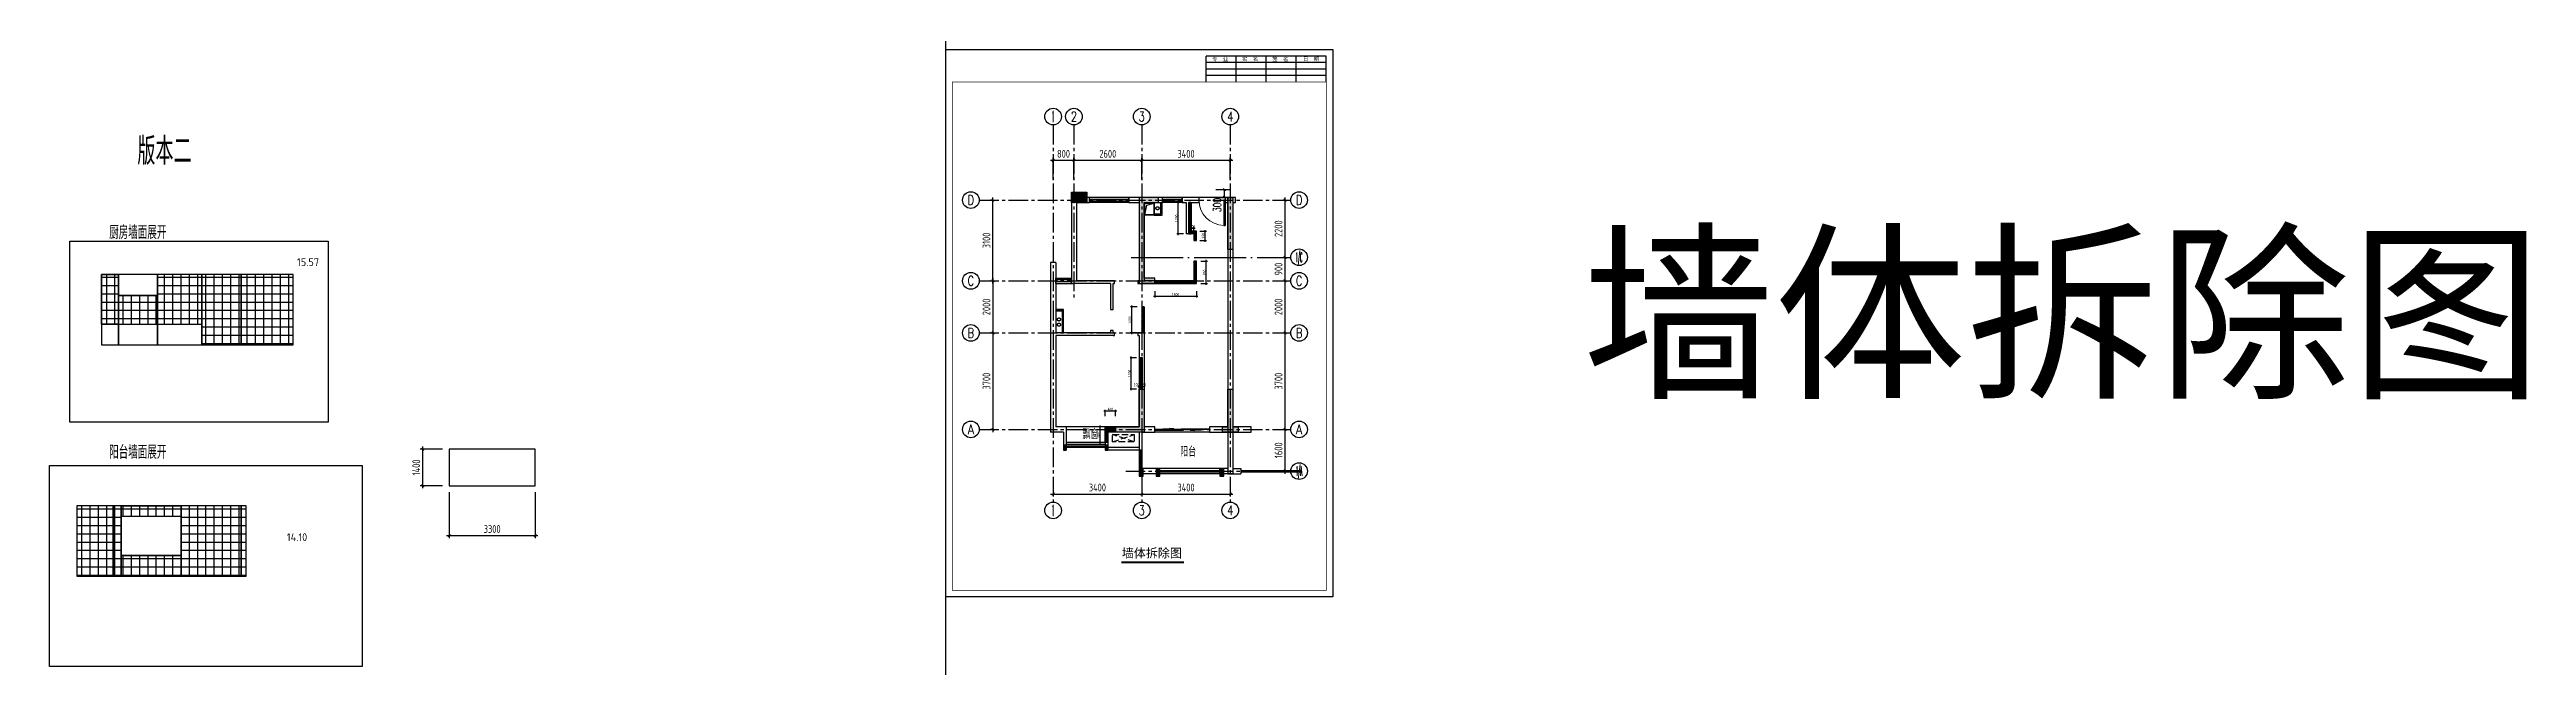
# Model space of a CAD drawing. Header units: millimetres. Extents: x -133666 to 880576, y -269375 to 86941.
# Drawn here: x -12034 to 83010, y -48589 to -24921 of the extents above; entities that cross this region are included whole.
import ezdxf
from ezdxf.enums import TextEntityAlignment as Align

# ---------------------------------------------------------------- set-up
doc = ezdxf.new("R2010")
doc.units = ezdxf.units.MM
doc.header["$LTSCALE"] = 1000
for name, pattern in [('6#轴网(1-4)20181120$0$11 12 17 18 19 20 21 22-ZW$0$DOTE', [2.42, 2, -0.2, 0.02, -0.2]), ('CENTER', [50.8, 31.75, -6.35, 6.35, -6.35]), ('CENTER2', [1.125, 0.75, -0.125, 0.125, -0.125]), ('DASH', [0.35, 0.25, -0.1]), ('PS', [3200, 1500, -200, 1500])]:
    doc.linetypes.add(name, pattern=pattern)
doc.layers.get('0').update_dxf_attribs({"linetype": 'CONTINUOUS'})
doc.layers.get('Defpoints').update_dxf_attribs({"color": 6, "linetype": 'CONTINUOUS'})
for name, color, linetype in [('6#轴网(1-4)20181120$0$11 12 17 18 19 20 21 22-ZW$0$AXIS_轴号_A', 8, 'CONTINUOUS'), ('6#轴网(1-4)20181120$0$11 12 17 18 19 20 21 22-ZW$0$AXIS_轴文_A', 8, 'CONTINUOUS'), ('6#轴网(1-4)20181120$0$11 12 17 18 19 20 21 22-ZW$0$AXIS_轴线_A', 8, '6#轴网(1-4)20181120$0$11 12 17 18 19 20 21 22-ZW$0$DOTE'), ('6#轴网(1-4)20181120$0$AXIS_TEXT', 8, 'CONTINUOUS'), ('A-烟气道', 105, 'CONTINUOUS'), ('A-看线', 105, 'CONTINUOUS'), ('A-空调室外机', 5, 'DASH'), ('A-第三道尺寸线', 105, 'CONTINUOUS'), ('AE-FLOR', 151, 'CONTINUOUS'), ('AXIS', 253, 'CENTER'), ('BORDER', 7, 'CONTINUOUS'), ('DIM', 3, 'CONTINUOUS'), ('JG1', 3, 'CONTINUOUS'), ('PS', 6, 'PS'), ('PUB_HATCH', 8, 'CONTINUOUS'), ('PUB_TEXT', 7, 'CONTINUOUS'), ('S-降板', 143, 'CONTINUOUS'), ('TEXT', 7, 'CONTINUOUS'), ('TQ', 7, 'CONTINUOUS'), ('WALL', 2, 'CONTINUOUS'), ('WINDOW', 4, 'CONTINUOUS'), ('ZZ001-PC 轮廓', 30, 'CONTINUOUS'), ('剪力墙', 6, 'CONTINUOUS'), ('柱', 2, 'CONTINUOUS'), ('栏杆', 142, 'CONTINUOUS')]:
    doc.layers.add(name, color=color, linetype=linetype)
doc.styles.add('6#轴网(1-4)20181120$0$11 12 17 18 19 20 21 22-ZW$0$_TCH_AXIS', font='COMPLEX', dxfattribs={"bigfont": 'GBCBIG'})
doc.styles.add('6#轴网(1-4)20181120$0$COMPLEX', font='COMPLEX')
doc.styles.add('_TCH_DIM_T3', font='SIMPLEX.shx', dxfattribs={"width": 0.705882, "bigfont": 'GBCBIG.shx'})
doc.styles.add('DIM', font='', dxfattribs={"width": 0.7})
doc.styles.get("Standard").update_dxf_attribs({"font": 'tssdeng.shx', "bigfont": 'tssdchn.shx'})
doc.styles.add('TSSD_NORM', font='tssdeng.shx', dxfattribs={"bigfont": 'hztxt.shx'})
doc.styles.add('ZZ', font='tssdeng.shx', dxfattribs={"width": 0.7, "bigfont": 'tssdchn.shx'})
doc.styles.add('黑体', font='simhei.ttf')
doc.styles.get('DIM').set_extended_font_data('SimSun')
doc.dimstyles.new('_TCH_ARCH&&100', dxfattribs={"dimtxt": 297.5, "dimasz": 100, "dimexe": 250, "dimexo": 300, "dimgap": 100, "dimtad": 1, "dimdec": 0, "dimzin": 0, "dimdsep": 46, "dimtxsty": '_TCH_DIM_T3', "dimblk": 'ARCHTICK', "dimcen": 0.09, "dimclrt": 7, "dimazin": 2, "dimtfac": 1, "dimtdec": 0, "dimtix": 1, "dimtmove": 2, "dimatfit": 3, "dimfxl": 0, "dimtolj": 1, "dimtzin": 0, "dimarcsym": 0})
doc.dimstyles.new('TSSD_100_100', dxfattribs={"dimtxt": 300, "dimasz": 100, "dimexe": 100, "dimexo": 250, "dimgap": 100, "dimtad": 1, "dimdec": 0, "dimzin": 0, "dimdsep": 46, "dimtxsty": 'ZZ', "dimblk": 'ARCHTICK', "dimcen": 0, "dimdle": 100, "dimclrd": 256, "dimclrt": 7, "dimadec": 0, "dimazin": 0, "dimtfac": 1, "dimtdec": 0, "dimtix": 1, "dimtmove": 2, "dimatfit": 3, "dimfxl": 0, "dimtolj": 1, "dimtzin": 0, "dimarcsym": 0})
doc.dimstyles.new('金螳螂1-50', dxfattribs={"dimscale": 50, "dimtxt": 2.5, "dimasz": 1, "dimexe": 1, "dimexo": 1, "dimgap": 0.1, "dimtad": 1, "dimdec": 0, "dimrnd": 5, "dimzin": 0, "dimdsep": 46, "dimtxsty": 'DIM', "dimblk": 'ARCHTICK', "dimcen": 2, "dimdle": 1, "dimclrd": 254, "dimclre": 254, "dimclrt": 30, "dimadec": 0, "dimazin": 0, "dimtfac": 1, "dimtdec": 0, "dimtix": 1, "dimtmove": 2, "dimatfit": 3, "dimldrblk": 'A', "dimfxl": 0, "dimtolj": 1, "dimtzin": 0, "dimarcsym": 0})
pattern_1 = [(45, (-685.984, 0), (-22.45064, 22.45064), [])]

msp = doc.modelspace()

# ---------------------------------------------------------------- texts
at = {"layer": 'DIM'}
for s, p in [('15.57', (-2535.5, -33225.7)), ('14.10', (-2928, -43779))]:
    msp.add_text(s, height=300, dxfattribs=at).set_placement(p)
at = {"layer": 'PUB_TEXT', "style": 'ZZ', "width": 0.7}
msp.add_text('版本二', height=1043.93, dxfattribs=at).set_placement((-8664.1, -29343))
at = {"layer": 'PUB_TEXT', "color": 6, "style": 'ZZ', "width": 0.7}
for s, p in [('厨房墙面展开', (-9744.4, -32194.6)), ('阳台墙面展开', (-9744.4, -40625.7))]:
    msp.add_text(s, height=521.96, dxfattribs=at).set_placement(p)
at = {"layer": 'PUB_TEXT', "style": '黑体'}
for height, p in [(5401.42, (46783.7, -37748.5)), (337.59, (29112.3, -44410.6))]:
    msp.add_text('墙体拆除图', height=height, dxfattribs=at).set_placement(p)
at = {"layer": 'PUB_TEXT', "width": 0.7}
for s, p in [('飘窗', (27600.1, -39862.1)), ('阳台', (31349.4, -40535.4))]:
    msp.add_text(s, height=337.59, dxfattribs=at).set_placement(p)

# ---------------------------------------------------------------- blocks, each defined once
blk = doc.blocks.new('_ArchTick')
at = {"color": 0, "linetype": 'ByBlock', "const_width": 0.4}
blk.add_lwpolyline([(-0.5, -0.5), (0.5, 0.5)], dxfattribs=at)
blk = doc.blocks.new('*D90')
at = {"layer": 'Defpoints', "color": 0}
for p in [(3300, -41654), (6600, -41654), (6600, -43565)]:
    blk.add_point(p, dxfattribs=at)
at = {"layer": 'DIM', "color": 0, "lineweight": -2}
for p, q in [((3300, -41904), (3300, -43665)), ((6600, -41904), (6600, -43665))]:
    blk.add_line(p, q, dxfattribs=at)
at = {"layer": 'DIM', "lineweight": -2}
blk.add_line((3200, -43565), (6700, -43565), dxfattribs=at)
at = {"layer": 'DIM', "lineweight": -2, "xscale": 100, "yscale": 100, "zscale": 100, "rotation": 180}
blk.add_blockref('_ArchTick', (3300, -43565), dxfattribs=at)
at = {"layer": 'DIM', "lineweight": -2, "xscale": 100, "yscale": 100, "zscale": 100}
blk.add_blockref('_ArchTick', (6600, -43565), dxfattribs=at)
at = {"layer": 'DIM', "color": 7, "insert": (4950, -43315), "char_height": 300, "attachment_point": 5, "style": 'ZZ'}
blk.add_mtext('\\A1;3300', dxfattribs=at)
blk = doc.blocks.new('*D91')
at = {"layer": 'Defpoints', "color": 0}
for p in [(2288, -40254), (3300, -40254), (3300, -41654)]:
    blk.add_point(p, dxfattribs=at)
at = {"layer": 'DIM', "color": 0, "lineweight": -2}
for p, q in [((3050, -40254), (2188, -40254)), ((3050, -41654), (2188, -41654))]:
    blk.add_line(p, q, dxfattribs=at)
at = {"layer": 'DIM', "lineweight": -2}
blk.add_line((2288, -41754), (2288, -40154), dxfattribs=at)
at = {"layer": 'DIM', "lineweight": -2, "xscale": 100, "yscale": 100, "zscale": 100}
for p, rotation in [((2288, -40254), 90), ((2288, -41654), 270)]:
    blk.add_blockref('_ArchTick', p, dxfattribs=dict(at, rotation=rotation))
at = {"layer": 'DIM', "color": 7, "insert": (2038, -40954), "char_height": 300, "attachment_point": 5, "rotation": 90, "style": 'ZZ'}
blk.add_mtext('\\A1;1400', dxfattribs=at)
blk = doc.blocks.new('*D298')
at = {"layer": 'A-第三道尺寸线', "color": 0, "lineweight": -2}
for p, q in [((32724, -30295), (33296, -30295)), ((33046, -30595), (33046, -30295)), ((32724, -30595), (33296, -30595))]:
    blk.add_line(p, q, dxfattribs=at)
at = {"layer": 'Defpoints', "color": 0}
for p in [(32424, -30295), (33046, -30295), (32424, -30595)]:
    blk.add_point(p, dxfattribs=at)
at = {"layer": 'A-第三道尺寸线', "color": 0, "lineweight": -2, "xscale": 100, "yscale": 100, "zscale": 100}
for p, rotation in [((33046, -30295), 90), ((33046, -30595), 270)]:
    blk.add_blockref('_ArchTick', p, dxfattribs=dict(at, rotation=rotation))
at = {"layer": 'A-第三道尺寸线', "color": 7, "insert": (32771, -30884), "char_height": 297.5, "attachment_point": 5, "rotation": 90, "style": '_TCH_DIM_T3'}
blk.add_mtext('\\A1;300', dxfattribs=at)
blk = doc.blocks.new('6#轴网(1-4)20181120$0$_AXISO')
at = {"color": 8}
blk.add_circle((0, 0), 0.5, dxfattribs=at)
at = {"layer": '6#轴网(1-4)20181120$0$AXIS_TEXT', "color": 8, "style": '6#轴网(1-4)20181120$0$COMPLEX', "width": 1.041667}
blk.add_attdef('A', text='', height=0.56, dxfattribs=at).set_placement((-0.25, -0.28), (0.25, -0.28), align=Align.FIT)
blk = doc.blocks.new('*D349')
at = {"layer": 'Defpoints', "color": 0}
for p in [(-2307, 8900), (-2135, 8900), (-2135, 5800)]:
    blk.add_point(p, dxfattribs=at)
at = {"layer": 'DIM', "color": 0, "lineweight": -2}
for p, q in [((-2385, 8900), (-2407, 8900)), ((-2385, 5800), (-2407, 5800))]:
    blk.add_line(p, q, dxfattribs=at)
at = {"layer": 'DIM', "lineweight": -2}
blk.add_line((-2307, 5700), (-2307, 9000), dxfattribs=at)
at = {"layer": 'DIM', "lineweight": -2, "xscale": 100, "yscale": 100, "zscale": 100}
for p, rotation in [((-2307, 8900), 90), ((-2307, 5800), 270)]:
    blk.add_blockref('_ArchTick', p, dxfattribs=dict(at, rotation=rotation))
at = {"layer": 'DIM', "color": 7, "insert": (-2557, 7350), "char_height": 300, "attachment_point": 5, "rotation": 90, "style": 'ZZ'}
blk.add_mtext('\\A1;3100', dxfattribs=at)
blk = doc.blocks.new('*D350')
at = {"layer": 'Defpoints', "color": 0}
for p in [(0, -1725), (3400, -1600), (3400, -2379)]:
    blk.add_point(p, dxfattribs=at)
at = {"layer": 'DIM', "color": 0, "lineweight": -2}
for p, q in [((3400, -1850), (3400, -2479)), ((0, -1975), (0, -2479))]:
    blk.add_line(p, q, dxfattribs=at)
at = {"layer": 'DIM', "lineweight": -2}
blk.add_line((-100, -2379), (3500, -2379), dxfattribs=at)
at = {"layer": 'DIM', "lineweight": -2, "xscale": 100, "yscale": 100, "zscale": 100, "rotation": 180}
blk.add_blockref('_ArchTick', (0, -2379), dxfattribs=at)
at = {"layer": 'DIM', "lineweight": -2, "xscale": 100, "yscale": 100, "zscale": 100}
blk.add_blockref('_ArchTick', (3400, -2379), dxfattribs=at)
at = {"layer": 'DIM', "color": 7, "insert": (1700, -2129), "char_height": 300, "attachment_point": 5, "style": 'ZZ'}
blk.add_mtext('\\A1;3400', dxfattribs=at)
blk = doc.blocks.new('*D351')
at = {"layer": 'Defpoints', "color": 0}
for p in [(3400, -1600), (6800, -1600), (6800, -2379)]:
    blk.add_point(p, dxfattribs=at)
at = {"layer": 'DIM', "color": 0, "lineweight": -2}
for p, q in [((3400, -1850), (3400, -2479)), ((6800, -1850), (6800, -2479))]:
    blk.add_line(p, q, dxfattribs=at)
at = {"layer": 'DIM', "lineweight": -2}
blk.add_line((3300, -2379), (6900, -2379), dxfattribs=at)
at = {"layer": 'DIM', "lineweight": -2, "xscale": 100, "yscale": 100, "zscale": 100, "rotation": 180}
blk.add_blockref('_ArchTick', (3400, -2379), dxfattribs=at)
at = {"layer": 'DIM', "lineweight": -2, "xscale": 100, "yscale": 100, "zscale": 100}
blk.add_blockref('_ArchTick', (6800, -2379), dxfattribs=at)
at = {"layer": 'DIM', "color": 7, "insert": (5100, -2129), "char_height": 300, "attachment_point": 5, "style": 'ZZ'}
blk.add_mtext('\\A1;3400', dxfattribs=at)
blk = doc.blocks.new('*D352')
at = {"layer": 'Defpoints', "color": 0}
for p in [(-2135, 5800), (-2307, 3800), (-2135, 3800)]:
    blk.add_point(p, dxfattribs=at)
at = {"layer": 'DIM', "color": 0, "lineweight": -2}
for p, q in [((-2385, 5800), (-2407, 5800)), ((-2385, 3800), (-2407, 3800))]:
    blk.add_line(p, q, dxfattribs=at)
at = {"layer": 'DIM', "lineweight": -2}
blk.add_line((-2307, 5900), (-2307, 3700), dxfattribs=at)
at = {"layer": 'DIM', "lineweight": -2, "xscale": 100, "yscale": 100, "zscale": 100}
for p, rotation in [((-2307, 5800), 90), ((-2307, 3800), 270)]:
    blk.add_blockref('_ArchTick', p, dxfattribs=dict(at, rotation=rotation))
at = {"layer": 'DIM', "color": 7, "insert": (-2557, 4800), "char_height": 300, "attachment_point": 5, "rotation": 90, "style": 'ZZ'}
blk.add_mtext('\\A1;2000', dxfattribs=at)
blk = doc.blocks.new('*D353')
at = {"layer": 'Defpoints', "color": 0}
for p in [(-2135, 3800), (-2307, 100), (-2135, 100)]:
    blk.add_point(p, dxfattribs=at)
at = {"layer": 'DIM', "lineweight": -2}
blk.add_line((-2307, 3900), (-2307, 0), dxfattribs=at)
at = {"layer": 'DIM', "color": 0, "lineweight": -2}
for p, q in [((-2385, 3800), (-2407, 3800)), ((-2385, 100), (-2407, 100))]:
    blk.add_line(p, q, dxfattribs=at)
at = {"layer": 'DIM', "lineweight": -2, "xscale": 100, "yscale": 100, "zscale": 100}
for p, rotation in [((-2307, 3800), 90), ((-2307, 100), 270)]:
    blk.add_blockref('_ArchTick', p, dxfattribs=dict(at, rotation=rotation))
at = {"layer": 'DIM', "color": 7, "insert": (-2557, 1950), "char_height": 300, "attachment_point": 5, "rotation": 90, "style": 'ZZ'}
blk.add_mtext('\\A1;3700', dxfattribs=at)
blk = doc.blocks.new('*D354')
at = {"layer": 'Defpoints', "color": 0}
for p in [(6800, 10424), (3400, 9440), (6800, 9440)]:
    blk.add_point(p, dxfattribs=at)
at = {"layer": 'DIM', "color": 0, "lineweight": -2}
for p, q in [((3400, 9690), (3400, 10524)), ((6800, 9690), (6800, 10524))]:
    blk.add_line(p, q, dxfattribs=at)
at = {"layer": 'DIM', "lineweight": -2}
blk.add_line((3300, 10424), (6900, 10424), dxfattribs=at)
at = {"layer": 'DIM', "lineweight": -2, "xscale": 100, "yscale": 100, "zscale": 100, "rotation": 180}
blk.add_blockref('_ArchTick', (3400, 10424), dxfattribs=at)
at = {"layer": 'DIM', "lineweight": -2, "xscale": 100, "yscale": 100, "zscale": 100}
blk.add_blockref('_ArchTick', (6800, 10424), dxfattribs=at)
at = {"layer": 'DIM', "color": 7, "insert": (5100, 10674), "char_height": 300, "attachment_point": 5, "style": 'ZZ'}
blk.add_mtext('\\A1;3400', dxfattribs=at)
blk = doc.blocks.new('*D355')
at = {"layer": 'Defpoints', "color": 0}
for p in [(8739, 100), (8902, 100), (8739, -1500)]:
    blk.add_point(p, dxfattribs=at)
at = {"layer": 'DIM', "lineweight": -2}
blk.add_line((8902, -1600), (8902, 200), dxfattribs=at)
at = {"layer": 'DIM', "color": 0, "lineweight": -2}
for p, q in [((8989, 100), (9002, 100)), ((8989, -1500), (9002, -1500))]:
    blk.add_line(p, q, dxfattribs=at)
at = {"layer": 'DIM', "lineweight": -2, "xscale": 100, "yscale": 100, "zscale": 100}
for p, rotation in [((8902, 100), 90), ((8902, -1500), 270)]:
    blk.add_blockref('_ArchTick', p, dxfattribs=dict(at, rotation=rotation))
at = {"layer": 'DIM', "color": 7, "insert": (8652, -700), "char_height": 300, "attachment_point": 5, "rotation": 90, "style": 'ZZ'}
blk.add_mtext('\\A1;1600', dxfattribs=at)
blk = doc.blocks.new('*D356')
at = {"layer": 'Defpoints', "color": 0}
for p in [(8739, 3800), (8902, 3800), (8739, 100)]:
    blk.add_point(p, dxfattribs=at)
at = {"layer": 'DIM', "lineweight": -2}
blk.add_line((8902, 0), (8902, 3900), dxfattribs=at)
at = {"layer": 'DIM', "color": 0, "lineweight": -2}
for p, q in [((8989, 3800), (9002, 3800)), ((8989, 100), (9002, 100))]:
    blk.add_line(p, q, dxfattribs=at)
at = {"layer": 'DIM', "lineweight": -2, "xscale": 100, "yscale": 100, "zscale": 100}
for p, rotation in [((8902, 3800), 90), ((8902, 100), 270)]:
    blk.add_blockref('_ArchTick', p, dxfattribs=dict(at, rotation=rotation))
at = {"layer": 'DIM', "color": 7, "insert": (8652, 1950), "char_height": 300, "attachment_point": 5, "rotation": 90, "style": 'ZZ'}
blk.add_mtext('\\A1;3700', dxfattribs=at)
blk = doc.blocks.new('*D357')
at = {"layer": 'Defpoints', "color": 0}
for p in [(8739, 5800), (8902, 5800), (8739, 3800)]:
    blk.add_point(p, dxfattribs=at)
at = {"layer": 'DIM', "lineweight": -2}
blk.add_line((8902, 3700), (8902, 5900), dxfattribs=at)
at = {"layer": 'DIM', "color": 0, "lineweight": -2}
for p, q in [((8989, 5800), (9002, 5800)), ((8989, 3800), (9002, 3800))]:
    blk.add_line(p, q, dxfattribs=at)
at = {"layer": 'DIM', "lineweight": -2, "xscale": 100, "yscale": 100, "zscale": 100}
for p, rotation in [((8902, 5800), 90), ((8902, 3800), 270)]:
    blk.add_blockref('_ArchTick', p, dxfattribs=dict(at, rotation=rotation))
at = {"layer": 'DIM', "color": 7, "insert": (8652, 4800), "char_height": 300, "attachment_point": 5, "rotation": 90, "style": 'ZZ'}
blk.add_mtext('\\A1;2000', dxfattribs=at)
blk = doc.blocks.new('*D358')
at = {"layer": 'Defpoints', "color": 0}
for p in [(8739, 6700), (8902, 6700), (8739, 5800)]:
    blk.add_point(p, dxfattribs=at)
at = {"layer": 'DIM', "lineweight": -2}
blk.add_line((8902, 5700), (8902, 6800), dxfattribs=at)
at = {"layer": 'DIM', "color": 0, "lineweight": -2}
for p, q in [((8989, 6700), (9002, 6700)), ((8989, 5800), (9002, 5800))]:
    blk.add_line(p, q, dxfattribs=at)
at = {"layer": 'DIM', "lineweight": -2, "xscale": 100, "yscale": 100, "zscale": 100}
for p, rotation in [((8902, 6700), 90), ((8902, 5800), 270)]:
    blk.add_blockref('_ArchTick', p, dxfattribs=dict(at, rotation=rotation))
at = {"layer": 'DIM', "color": 7, "insert": (8652, 6250), "char_height": 300, "attachment_point": 5, "rotation": 90, "style": 'ZZ'}
blk.add_mtext('\\A1;900', dxfattribs=at)
blk = doc.blocks.new('*D359')
at = {"layer": 'Defpoints', "color": 0}
for p in [(8739, 8900), (8902, 8900), (8739, 6700)]:
    blk.add_point(p, dxfattribs=at)
at = {"layer": 'DIM', "lineweight": -2}
blk.add_line((8902, 6600), (8902, 9000), dxfattribs=at)
at = {"layer": 'DIM', "color": 0, "lineweight": -2}
for p, q in [((8989, 8900), (9002, 8900)), ((8989, 6700), (9002, 6700))]:
    blk.add_line(p, q, dxfattribs=at)
at = {"layer": 'DIM', "lineweight": -2, "xscale": 100, "yscale": 100, "zscale": 100}
for p, rotation in [((8902, 8900), 90), ((8902, 6700), 270)]:
    blk.add_blockref('_ArchTick', p, dxfattribs=dict(at, rotation=rotation))
at = {"layer": 'DIM', "color": 7, "insert": (8652, 7800), "char_height": 300, "attachment_point": 5, "rotation": 90, "style": 'ZZ'}
blk.add_mtext('\\A1;2200', dxfattribs=at)
blk = doc.blocks.new('*D360')
at = {"layer": 'Defpoints', "color": 0}
for p in [(800, 10424), (0, 9440), (800, 9440)]:
    blk.add_point(p, dxfattribs=at)
at = {"layer": 'DIM', "color": 0, "lineweight": -2}
for p, q in [((0, 9690), (0, 10524)), ((800, 9690), (800, 10524))]:
    blk.add_line(p, q, dxfattribs=at)
at = {"layer": 'DIM', "lineweight": -2}
blk.add_line((-100, 10424), (900, 10424), dxfattribs=at)
at = {"layer": 'DIM', "lineweight": -2, "xscale": 100, "yscale": 100, "zscale": 100, "rotation": 180}
blk.add_blockref('_ArchTick', (0, 10424), dxfattribs=at)
at = {"layer": 'DIM', "lineweight": -2, "xscale": 100, "yscale": 100, "zscale": 100}
blk.add_blockref('_ArchTick', (800, 10424), dxfattribs=at)
at = {"layer": 'DIM', "color": 7, "insert": (400, 10674), "char_height": 300, "attachment_point": 5, "style": 'ZZ'}
blk.add_mtext('\\A1;800', dxfattribs=at)
blk = doc.blocks.new('*D361')
at = {"layer": 'Defpoints', "color": 0}
for p in [(3400, 10424), (800, 9440), (3400, 9440)]:
    blk.add_point(p, dxfattribs=at)
at = {"layer": 'DIM', "color": 0, "lineweight": -2}
for p, q in [((800, 9690), (800, 10524)), ((3400, 9690), (3400, 10524))]:
    blk.add_line(p, q, dxfattribs=at)
at = {"layer": 'DIM', "lineweight": -2}
blk.add_line((700, 10424), (3500, 10424), dxfattribs=at)
at = {"layer": 'DIM', "lineweight": -2, "xscale": 100, "yscale": 100, "zscale": 100, "rotation": 180}
blk.add_blockref('_ArchTick', (800, 10424), dxfattribs=at)
at = {"layer": 'DIM', "lineweight": -2, "xscale": 100, "yscale": 100, "zscale": 100}
blk.add_blockref('_ArchTick', (3400, 10424), dxfattribs=at)
at = {"layer": 'DIM', "color": 7, "insert": (2100, 10674), "char_height": 300, "attachment_point": 5, "style": 'ZZ'}
blk.add_mtext('\\A1;2600', dxfattribs=at)
blk = doc.blocks.new('_TSHQ_H')
at = {"layer": 'TQ'}
for p, q in [((-92, 0), (-92, 20)), ((0, 20), (-92, 20)), ((-69, 0), (-69, 20)), ((-46, 0), (-46, 20)), ((-23, 0), (-23, 20)), ((0, 0), (0, 20)), ((0, 15), (-92, 15)), ((0, 10), (-92, 10)), ((0, 5), (-92, 5))]:
    blk.add_line(p, q, dxfattribs=at)
at = {"layer": 'TEXT', "style": 'TSSD_NORM'}
for s, p in [('专  业', (-81.4, 15.9)), ('实  名', (-58.4, 16)), ('签  名', (-35.2, 15.9)), ('日  期', (-11.7, 16))]:
    blk.add_text(s, height=3, dxfattribs=at).set_placement(p, align=Align.CENTER)
blk = doc.blocks.new('B20190319225928')
at = {"layer": 'BORDER'}
blk.add_lwpolyline([(0, 0), (0, 29700), (42000, 29700), (42000, 0)], close=True, dxfattribs=at)
at = {"layer": 'BORDER', "const_width": 50}
blk.add_lwpolyline([(2500, 500), (2500, 29200), (41500, 29200), (41500, 500)], close=True, dxfattribs=at)
at = {"layer": 'BORDER', "xscale": 100, "yscale": 100, "zscale": 100, "rotation": 90}
blk.add_blockref('_TSHQ_H', (2500, 29200), dxfattribs=at)
blk = doc.blocks.new('ktswaj')
at = {"linetype": 'DASH'}
blk.add_lwpolyline([(-139, 1021323), (-139, 1020493), (139, 1020493), (139, 1021323)], close=True, dxfattribs=at)
for points in [[(-139, 1021323), (139, 1020493)], [(-139, 1020493), (139, 1021323)]]:
    blk.add_lwpolyline(points, dxfattribs=at)
blk = doc.blocks.new('$DorLib2D$00000131')
at = {"color": 0, "linetype": 'Continuous'}
for p, q in [((-0.5, 0.125), (-0.5, 0)), ((0.019, 0.125), (-0.5, 0.125)), ((-0.5, 0), (0.019, 0)), ((-0.024, 0), (0.5, 0)), ((-0.024, -0.125), (-0.024, 0)), ((0.019, 0), (0.019, 0.125)), ((0.15, 0.125), (0.232, 0.197)), ((0.35, 0.125), (0.15, 0.125)), ((0.232, 0.197), (0.232, 0.125)), ((0.5, 0), (0.5, -0.125)), ((-0.35, -0.125), (-0.15, -0.125)), ((-0.232, -0.197), (-0.232, -0.125)), ((-0.15, -0.125), (-0.232, -0.197)), ((0.5, -0.125), (-0.024, -0.125))]:
    blk.add_line(p, q, dxfattribs=at)
blk = doc.blocks.new('$TCHSYS$WIN2D')
for p, q in [((-0.5, 0.5), (0.5, 0.5)), ((-0.5, 0.5), (-0.5, -0.5)), ((0.5, 0.167), (-0.5, 0.167)), ((0.5, 0.5), (0.5, -0.5)), ((0.5, -0.167), (-0.5, -0.167)), ((-0.5, -0.5), (0.5, -0.5))]:
    blk.add_line(p, q)
blk = doc.blocks.new('$DorLib2D$00000001')
for p, q in [((0.45, 0.975), (0.5, 0.975)), ((0.45, 0), (0.45, 0.975)), ((0.5, 0), (0.5, 0.975)), ((0.5, 0), (0.45, 0))]:
    blk.add_line(p, q)
at = {"lineweight": 13}
blk.add_arc((0.475, 0), 0.975, 91.46928, 180, dxfattribs=at)
blk = doc.blocks.new('*D310')
at = {"layer": 'Defpoints', "color": 0}
for p in [(29774, -37945), (29874, -37847), (29874, -37918)]:
    blk.add_point(p, dxfattribs=at)
at = {"layer": 'DIM', "color": 254, "lineweight": -2}
for p, q in [((29724, -37847), (29924, -37847)), ((29774, -37895), (29774, -37797)), ((29874, -37868), (29874, -37797))]:
    blk.add_line(p, q, dxfattribs=at)
at = {"layer": 'DIM', "color": 254, "lineweight": -2, "xscale": 50, "yscale": 50, "zscale": 50, "rotation": 180}
blk.add_blockref('_ArchTick', (29774, -37847), dxfattribs=at)
at = {"layer": 'DIM', "color": 254, "lineweight": -2, "xscale": 50, "yscale": 50, "zscale": 50}
blk.add_blockref('_ArchTick', (29874, -37847), dxfattribs=at)
at = {"layer": 'DIM', "color": 30, "insert": (29674, -37779), "char_height": 125, "attachment_point": 5, "style": 'DIM'}
blk.add_mtext('\\A1;100', dxfattribs=at)
blk = doc.blocks.new('A')
for p, q in [((-0.4, 0), (-2.1, 0)), ((-1.4, 1.1), (-1.1, 1.4)), ((-1.4, 1.1), (-0.4, 0)), ((-1.4, -1.1), (-0.4, 0)), ((-1.1, 1.4), (0, 0)), ((-1.1, -1.4), (0, 0)), ((-1.4, -1.1), (-1.1, -1.4))]:
    blk.add_line(p, q)
for points in [[(-1.4, 1.1), (-1.1, 1.4), (-0.4, 0), (0, 0)], [(-1.4, -1.1), (-1.1, -1.4), (-0.4, 0), (0, 0)]]:
    blk.add_solid(points)
blk = doc.blocks.new('*D311')
at = {"layer": 'Defpoints', "color": 0}
for p in [(29874, -37918), (29904, -37847), (29904, -37918)]:
    blk.add_point(p, dxfattribs=at)
at = {"layer": 'DIM', "color": 254, "lineweight": -2}
for p, q in [((29824, -37847), (29954, -37847)), ((29874, -37868), (29874, -37797)), ((29904, -37868), (29904, -37797))]:
    blk.add_line(p, q, dxfattribs=at)
at = {"layer": 'DIM', "color": 254, "lineweight": -2, "xscale": 50, "yscale": 50, "zscale": 50, "rotation": 180}
blk.add_blockref('_ArchTick', (29874, -37847), dxfattribs=at)
at = {"layer": 'DIM', "color": 254, "lineweight": -2, "xscale": 50, "yscale": 50, "zscale": 50}
blk.add_blockref('_ArchTick', (29904, -37847), dxfattribs=at)
at = {"layer": 'DIM', "color": 30, "insert": (29976, -37779), "char_height": 125, "attachment_point": 5, "style": 'DIM'}
blk.add_mtext('\\A1;30', dxfattribs=at)
blk = doc.blocks.new('*D346')
at = {"layer": 'Defpoints', "color": 0}
for p in [(29476, -36745), (29774, -36745), (29774, -37945)]:
    blk.add_point(p, dxfattribs=at)
at = {"layer": 'WALL', "color": 254, "lineweight": -2}
for p, q in [((29676, -36745), (29426, -36745)), ((29476, -37995), (29476, -36695)), ((29676, -37945), (29426, -37945))]:
    blk.add_line(p, q, dxfattribs=at)
at = {"layer": 'WALL', "color": 254, "lineweight": -2, "xscale": 50, "yscale": 50, "zscale": 50}
for p, rotation in [((29476, -36745), 90), ((29476, -37945), 270)]:
    blk.add_blockref('_ArchTick', p, dxfattribs=dict(at, rotation=rotation))
at = {"layer": 'WALL', "color": 30, "insert": (29408, -37345), "char_height": 125, "attachment_point": 5, "rotation": 90, "style": 'DIM'}
blk.add_mtext('\\A1;1200', dxfattribs=at)
blk = doc.blocks.new('*D347')
at = {"layer": 'Defpoints', "color": 0}
for p in [(30374, -33895), (31974, -33895), (31974, -34389)]:
    blk.add_point(p, dxfattribs=at)
at = {"layer": 'WALL', "color": 254, "lineweight": -2}
for p, q in [((30374, -34189), (30374, -34439)), ((31974, -34189), (31974, -34439)), ((30324, -34389), (32024, -34389))]:
    blk.add_line(p, q, dxfattribs=at)
at = {"layer": 'WALL', "color": 254, "lineweight": -2, "xscale": 50, "yscale": 50, "zscale": 50, "rotation": 180}
blk.add_blockref('_ArchTick', (30374, -34389), dxfattribs=at)
at = {"layer": 'WALL', "color": 254, "lineweight": -2, "xscale": 50, "yscale": 50, "zscale": 50}
blk.add_blockref('_ArchTick', (31974, -34389), dxfattribs=at)
at = {"layer": 'WALL', "color": 30, "insert": (31174, -34322), "char_height": 125, "attachment_point": 5, "style": 'DIM'}
blk.add_mtext('\\A1;1600', dxfattribs=at)
blk = doc.blocks.new('*D348')
at = {"layer": 'Defpoints', "color": 0}
for p in [(31974, -33045), (32347, -33045), (31974, -33895)]:
    blk.add_point(p, dxfattribs=at)
at = {"layer": 'WALL', "color": 254, "lineweight": -2}
for p, q in [((32147, -33045), (32397, -33045)), ((32347, -33945), (32347, -32995)), ((32147, -33895), (32397, -33895))]:
    blk.add_line(p, q, dxfattribs=at)
at = {"layer": 'WALL', "color": 254, "lineweight": -2, "xscale": 50, "yscale": 50, "zscale": 50}
for p, rotation in [((32347, -33045), 90), ((32347, -33895), 270)]:
    blk.add_blockref('_ArchTick', p, dxfattribs=dict(at, rotation=rotation))
at = {"layer": 'WALL', "color": 30, "insert": (32280, -33470), "char_height": 125, "attachment_point": 5, "rotation": 90, "style": 'DIM'}
blk.add_mtext('\\A1;850', dxfattribs=at)
blk = doc.blocks.new('*D865')
at = {"layer": 'Defpoints', "color": 0}
for p in [(29494, -34795), (29874, -34795), (29799, -35795)]:
    blk.add_point(p, dxfattribs=at)
at = {"layer": 'WALL', "color": 254, "lineweight": -2}
for p, q in [((29694, -34795), (29444, -34795)), ((29494, -35845), (29494, -34745)), ((29694, -35795), (29444, -35795))]:
    blk.add_line(p, q, dxfattribs=at)
at = {"layer": 'WALL', "color": 254, "lineweight": -2, "xscale": 50, "yscale": 50, "zscale": 50}
for p, rotation in [((29494, -34795), 90), ((29494, -35795), 270)]:
    blk.add_blockref('_ArchTick', p, dxfattribs=dict(at, rotation=rotation))
at = {"layer": 'WALL', "color": 30, "insert": (29426, -35295), "char_height": 125, "attachment_point": 5, "rotation": 90, "style": 'DIM'}
blk.add_mtext('\\A1;1000', dxfattribs=at)
blk = doc.blocks.new('*D866')
at = {"layer": 'Defpoints', "color": 0}
for p in [(31974, -31895), (31974, -32245), (32308, -31895)]:
    blk.add_point(p, dxfattribs=at)
at = {"layer": 'WALL', "color": 254, "lineweight": -2}
for p, q in [((32108, -31895), (32358, -31895)), ((32108, -32245), (32358, -32245)), ((32308, -32295), (32308, -31845))]:
    blk.add_line(p, q, dxfattribs=at)
at = {"layer": 'WALL', "color": 254, "lineweight": -2, "xscale": 50, "yscale": 50, "zscale": 50}
for p, rotation in [((32308, -31895), 90), ((32308, -32245), 270)]:
    blk.add_blockref('_ArchTick', p, dxfattribs=dict(at, rotation=rotation))
at = {"layer": 'WALL', "color": 30, "insert": (32241, -32070), "char_height": 125, "attachment_point": 5, "rotation": 90, "style": 'DIM'}
blk.add_mtext('\\A1;350', dxfattribs=at)
blk = doc.blocks.new('*D867')
at = {"layer": 'Defpoints', "color": 0}
for p in [(31276, -30795), (31674, -30795), (31674, -31995)]:
    blk.add_point(p, dxfattribs=at)
at = {"layer": 'WALL', "color": 254, "lineweight": -2}
for p, q in [((31476, -30795), (31226, -30795)), ((31276, -32045), (31276, -30745)), ((31476, -31995), (31226, -31995))]:
    blk.add_line(p, q, dxfattribs=at)
at = {"layer": 'WALL', "color": 254, "lineweight": -2, "xscale": 50, "yscale": 50, "zscale": 50}
for p, rotation in [((31276, -30795), 90), ((31276, -31995), 270)]:
    blk.add_blockref('_ArchTick', p, dxfattribs=dict(at, rotation=rotation))
at = {"layer": 'WALL', "color": 30, "insert": (31208, -31395), "char_height": 125, "attachment_point": 5, "rotation": 90, "style": 'DIM'}
blk.add_mtext('\\A1;1200', dxfattribs=at)
blk = doc.blocks.new('*D868')
at = {"layer": 'Defpoints', "color": 0}
for p in [(31774, -31995), (31874, -31775), (31874, -31995)]:
    blk.add_point(p, dxfattribs=at)
at = {"layer": 'WALL', "color": 254, "lineweight": -2}
for p, q in [((31774, -31775), (31724, -31775)), ((31774, -31945), (31774, -31725)), ((31774, -31775), (31874, -31775)), ((31874, -31945), (31874, -31725)), ((31874, -31775), (31924, -31775))]:
    blk.add_line(p, q, dxfattribs=at)
at = {"layer": 'WALL', "color": 254, "lineweight": -2, "xscale": 50, "yscale": 50, "zscale": 50}
blk.add_blockref('_ArchTick', (31774, -31775), dxfattribs=at)
at = {"layer": 'WALL', "color": 254, "lineweight": -2, "xscale": 50, "yscale": 50, "zscale": 50, "rotation": 180}
blk.add_blockref('_ArchTick', (31874, -31775), dxfattribs=at)
at = {"layer": 'WALL', "color": 30, "insert": (31824, -31708), "char_height": 125, "attachment_point": 5, "style": 'DIM'}
blk.add_mtext('\\A1;100', dxfattribs=at)
blk = doc.blocks.new('$1691164')
at = {"layer": '柱'}
blk.add_hatch(color=8, dxfattribs=at).paths.add_polyline_path([(0, 0), (100, 0), (100, 200), (0, 200)])
at = {"layer": '柱', "color": 3, "elevation": 0}
blk.add_lwpolyline([(100, 200), (0, 200), (0, 0), (100, 0), (100, 0), (100, 0)], close=True, dxfattribs=at)
blk = doc.blocks.new('$1839168')
at = {"layer": '柱'}
blk.add_hatch(color=8, dxfattribs=at).paths.add_polyline_path([(0, 200), (0, 0), (100, 0), (100, 200)])
at = {"layer": '柱', "color": 3, "elevation": 0}
blk.add_lwpolyline([(0, 200), (0, 0), (100, 0), (100, 200)], close=True, dxfattribs=at)
blk = doc.blocks.new('$158025')
at = {"layer": 'JG1'}
blk.add_hatch(color=8, dxfattribs=at).paths.add_polyline_path([(150, 300), (100, 300), (100, 400), (0, 400), (0, 0), (150, 0)])
at = {"layer": 'JG1', "elevation": 0}
blk.add_lwpolyline([(100, 400), (0, 400), (0, 0), (150, 0), (150, 300), (150, 300), (100, 300)], close=True, dxfattribs=at)
blk = doc.blocks.new('$1981617')
at = {"layer": '柱'}
blk.add_hatch(color=8, dxfattribs=at).paths.add_polyline_path([(150, 0), (150, 300), (0, 300), (0, 0)])
at = {"layer": '柱', "color": 3, "elevation": 0}
blk.add_lwpolyline([(150, 0), (150, 300), (0, 300), (0, 0)], close=True, dxfattribs=at)
blk = doc.blocks.new('*D1193')
at = {"layer": 'Defpoints', "color": 0}
for p in [(28474, -38792), (28474, -39395), (28874, -39395)]:
    blk.add_point(p, dxfattribs=at)
at = {"layer": 'WALL', "color": 254, "lineweight": -2}
for p, q in [((28924, -38792), (28424, -38792)), ((28474, -38992), (28474, -38742)), ((28874, -38992), (28874, -38742))]:
    blk.add_line(p, q, dxfattribs=at)
at = {"layer": 'WALL', "color": 254, "lineweight": -2, "xscale": 50, "yscale": 50, "zscale": 50, "rotation": 180}
blk.add_blockref('_ArchTick', (28474, -38792), dxfattribs=at)
at = {"layer": 'WALL', "color": 254, "lineweight": -2, "xscale": 50, "yscale": 50, "zscale": 50}
blk.add_blockref('_ArchTick', (28874, -38792), dxfattribs=at)
at = {"layer": 'WALL', "color": 30, "insert": (28674, -38725), "char_height": 125, "attachment_point": 5, "style": 'DIM'}
blk.add_mtext('\\A1;400', dxfattribs=at)
blk = doc.blocks.new('*D1194')
at = {"layer": 'Defpoints', "color": 0}
for p in [(28277, -39395), (28474, -39395), (28474, -39995)]:
    blk.add_point(p, dxfattribs=at)
at = {"layer": 'WALL', "color": 254, "lineweight": -2}
for p, q in [((28424, -39395), (28227, -39395)), ((28277, -40045), (28277, -39345)), ((28424, -39995), (28227, -39995))]:
    blk.add_line(p, q, dxfattribs=at)
at = {"layer": 'WALL', "color": 254, "lineweight": -2, "xscale": 50, "yscale": 50, "zscale": 50}
for p, rotation in [((28277, -39395), 90), ((28277, -39995), 270)]:
    blk.add_blockref('_ArchTick', p, dxfattribs=dict(at, rotation=rotation))
at = {"layer": 'WALL', "color": 30, "insert": (28209, -39695), "char_height": 125, "attachment_point": 5, "rotation": 90, "style": 'DIM'}
blk.add_mtext('\\A1;600', dxfattribs=at)
blk = doc.blocks.new('B20190222125856')
at = {"layer": '6#轴网(1-4)20181120$0$11 12 17 18 19 20 21 22-ZW$0$AXIS_轴线_A'}
blk.add_line((2989.5, 6700), (9118.2, 6700), dxfattribs=at)
at = {"layer": 'AXIS', "linetype": 'CENTER2'}
for p, q in [((0, 11781), (0, -2685.7)), ((800, 11781), (800, 5144.8)), ((3400, 11781), (3400, -2685.7)), ((6800, 11781), (6800, -2685.7)), ((-2834.7, 8900), (9118.1, 8900)), ((-2834.7, 5800), (9118.1, 5800)), ((-2834.7, 3800), (9118.1, 3800)), ((-2834.7, 100), (9118.1, 100)), ((2786.3, -1500), (9118.1, -1500))]:
    blk.add_line(p, q, dxfattribs=at)
at = {"layer": '6#轴网(1-4)20181120$0$11 12 17 18 19 20 21 22-ZW$0$AXIS_轴号_A'}
ref = blk.add_blockref('6#轴网(1-4)20181120$0$_AXISO', (0, 12101), dxfattribs=dict(at, xscale=640, yscale=640, zscale=640))
ref.add_attrib('A', '1', dxfattribs={"layer": '6#轴网(1-4)20181120$0$11 12 17 18 19 20 21 22-ZW$0$AXIS_轴文_A', "height": 435.8, "style": '6#轴网(1-4)20181120$0$11 12 17 18 19 20 21 22-ZW$0$_TCH_AXIS', "width": 0.555556}).set_placement((-51.9, 11883.1), (51.9, 11883.1), align=Align.FIT)
ref = blk.add_blockref('6#轴网(1-4)20181120$0$_AXISO', (800, 12101), dxfattribs=dict(at, xscale=640, yscale=640, zscale=640))
ref.add_attrib('A', '2', dxfattribs={"layer": '6#轴网(1-4)20181120$0$11 12 17 18 19 20 21 22-ZW$0$AXIS_轴文_A', "height": 372.8, "style": '6#轴网(1-4)20181120$0$11 12 17 18 19 20 21 22-ZW$0$_TCH_AXIS'}).set_placement((675.7, 11914.6), (924.3, 11914.6), align=Align.FIT)
ref = blk.add_blockref('6#轴网(1-4)20181120$0$_AXISO', (3400, 12101), dxfattribs=dict(at, xscale=640, yscale=640, zscale=640))
ref.add_attrib('A', '3', dxfattribs={"layer": '6#轴网(1-4)20181120$0$11 12 17 18 19 20 21 22-ZW$0$AXIS_轴文_A', "height": 372.8, "style": '6#轴网(1-4)20181120$0$11 12 17 18 19 20 21 22-ZW$0$_TCH_AXIS'}).set_placement((3275.7, 11914.6), (3524.3, 11914.6), align=Align.FIT)
ref = blk.add_blockref('6#轴网(1-4)20181120$0$_AXISO', (6800, 12101), dxfattribs=dict(at, xscale=640, yscale=640, zscale=640))
ref.add_attrib('A', '4', dxfattribs={"layer": '6#轴网(1-4)20181120$0$11 12 17 18 19 20 21 22-ZW$0$AXIS_轴文_A', "height": 372.8, "style": '6#轴网(1-4)20181120$0$11 12 17 18 19 20 21 22-ZW$0$_TCH_AXIS', "width": 0.875}).set_placement((6675.7, 11914.6), (6924.3, 11914.6), align=Align.FIT)
at = {"layer": '6#轴网(1-4)20181120$0$11 12 17 18 19 20 21 22-ZW$0$AXIS_轴号_A', "color": 6}
ref = blk.add_blockref('6#轴网(1-4)20181120$0$_AXISO', (-3154.7, 8900), dxfattribs=dict(at, xscale=640, yscale=640, zscale=640))
ref.add_attrib('A', 'D', dxfattribs={"layer": '6#轴网(1-4)20181120$0$11 12 17 18 19 20 21 22-ZW$0$AXIS_轴文_A', "height": 372.8, "style": '6#轴网(1-4)20181120$0$11 12 17 18 19 20 21 22-ZW$0$_TCH_AXIS', "width": 0.823529}).set_placement((-3278.9, 8713.6), (-3030.4, 8713.6), align=Align.FIT)
ref = blk.add_blockref('6#轴网(1-4)20181120$0$_AXISO', (9438.1, 8900), dxfattribs=dict(at, xscale=640, yscale=640, zscale=640))
ref.add_attrib('A', 'D', dxfattribs={"layer": '6#轴网(1-4)20181120$0$11 12 17 18 19 20 21 22-ZW$0$AXIS_轴文_A', "height": 372.8, "style": '6#轴网(1-4)20181120$0$11 12 17 18 19 20 21 22-ZW$0$_TCH_AXIS', "width": 0.823529}).set_placement((9313.9, 8713.6), (9562.4, 8713.6), align=Align.FIT)
ref = blk.add_blockref('6#轴网(1-4)20181120$0$_AXISO', (9438.2, 6703.8), dxfattribs=dict(at, xscale=640, yscale=640, zscale=640))
ref.add_attrib('A', '1/C', dxfattribs={"layer": '6#轴网(1-4)20181120$0$11 12 17 18 19 20 21 22-ZW$0$AXIS_轴文_A', "height": 372.76, "style": '6#轴网(1-4)20181120$0$11 12 17 18 19 20 21 22-ZW$0$_TCH_AXIS', "width": 0.269231}).set_placement((9313.9, 6517.5), (9562.4, 6517.5), align=Align.FIT)
ref = blk.add_blockref('6#轴网(1-4)20181120$0$_AXISO', (-3154.7, 5800), dxfattribs=dict(at, xscale=640, yscale=640, zscale=640))
ref.add_attrib('A', 'C', dxfattribs={"layer": '6#轴网(1-4)20181120$0$11 12 17 18 19 20 21 22-ZW$0$AXIS_轴文_A', "height": 372.8, "style": '6#轴网(1-4)20181120$0$11 12 17 18 19 20 21 22-ZW$0$_TCH_AXIS', "width": 0.933333}).set_placement((-3278.9, 5613.6), (-3030.4, 5613.6), align=Align.FIT)
ref = blk.add_blockref('6#轴网(1-4)20181120$0$_AXISO', (9438.1, 5800), dxfattribs=dict(at, xscale=640, yscale=640, zscale=640))
ref.add_attrib('A', 'C', dxfattribs={"layer": '6#轴网(1-4)20181120$0$11 12 17 18 19 20 21 22-ZW$0$AXIS_轴文_A', "height": 372.8, "style": '6#轴网(1-4)20181120$0$11 12 17 18 19 20 21 22-ZW$0$_TCH_AXIS', "width": 0.933333}).set_placement((9313.9, 5613.6), (9562.4, 5613.6), align=Align.FIT)
ref = blk.add_blockref('6#轴网(1-4)20181120$0$_AXISO', (-3154.7, 3800), dxfattribs=dict(at, xscale=640, yscale=640, zscale=640))
ref.add_attrib('A', 'B', dxfattribs={"layer": '6#轴网(1-4)20181120$0$11 12 17 18 19 20 21 22-ZW$0$AXIS_轴文_A', "height": 372.8, "style": '6#轴网(1-4)20181120$0$11 12 17 18 19 20 21 22-ZW$0$_TCH_AXIS', "width": 0.823529}).set_placement((-3278.9, 3613.6), (-3030.4, 3613.6), align=Align.FIT)
ref = blk.add_blockref('6#轴网(1-4)20181120$0$_AXISO', (9438.1, 3800), dxfattribs=dict(at, xscale=640, yscale=640, zscale=640))
ref.add_attrib('A', 'B', dxfattribs={"layer": '6#轴网(1-4)20181120$0$11 12 17 18 19 20 21 22-ZW$0$AXIS_轴文_A', "height": 372.8, "style": '6#轴网(1-4)20181120$0$11 12 17 18 19 20 21 22-ZW$0$_TCH_AXIS', "width": 0.823529}).set_placement((9313.9, 3613.6), (9562.4, 3613.6), align=Align.FIT)
ref = blk.add_blockref('6#轴网(1-4)20181120$0$_AXISO', (-3154.7, 100), dxfattribs=dict(at, xscale=640, yscale=640, zscale=640))
ref.add_attrib('A', 'A', dxfattribs={"layer": '6#轴网(1-4)20181120$0$11 12 17 18 19 20 21 22-ZW$0$AXIS_轴文_A', "height": 372.8, "style": '6#轴网(1-4)20181120$0$11 12 17 18 19 20 21 22-ZW$0$_TCH_AXIS', "width": 0.777778}).set_placement((-3278.9, -86.4), (-3030.4, -86.4), align=Align.FIT)
ref = blk.add_blockref('6#轴网(1-4)20181120$0$_AXISO', (9438.1, 100), dxfattribs=dict(at, xscale=640, yscale=640, zscale=640))
ref.add_attrib('A', 'A', dxfattribs={"layer": '6#轴网(1-4)20181120$0$11 12 17 18 19 20 21 22-ZW$0$AXIS_轴文_A', "height": 372.8, "style": '6#轴网(1-4)20181120$0$11 12 17 18 19 20 21 22-ZW$0$_TCH_AXIS', "width": 0.777778}).set_placement((9313.9, -86.4), (9562.4, -86.4), align=Align.FIT)
ref = blk.add_blockref('6#轴网(1-4)20181120$0$_AXISO', (9438.1, -1500), dxfattribs=dict(at, xscale=640, yscale=640, zscale=640))
ref.add_attrib('A', '1/A', dxfattribs={"layer": '6#轴网(1-4)20181120$0$11 12 17 18 19 20 21 22-ZW$0$AXIS_轴文_A', "height": 372.76, "style": '6#轴网(1-4)20181120$0$11 12 17 18 19 20 21 22-ZW$0$_TCH_AXIS', "width": 0.254545}).set_placement((9313.9, -1686.4), (9562.4, -1686.4), align=Align.FIT)
at = {"layer": '6#轴网(1-4)20181120$0$11 12 17 18 19 20 21 22-ZW$0$AXIS_轴号_A'}
ref = blk.add_blockref('6#轴网(1-4)20181120$0$_AXISO', (0, -3005.7), dxfattribs=dict(at, xscale=640, yscale=640, zscale=640))
ref.add_attrib('A', '1', dxfattribs={"layer": '6#轴网(1-4)20181120$0$11 12 17 18 19 20 21 22-ZW$0$AXIS_轴文_A', "height": 435.8, "style": '6#轴网(1-4)20181120$0$11 12 17 18 19 20 21 22-ZW$0$_TCH_AXIS', "width": 0.555556}).set_placement((-51.9, -3223.6), (51.9, -3223.6), align=Align.FIT)
ref = blk.add_blockref('6#轴网(1-4)20181120$0$_AXISO', (3400, -3005.7), dxfattribs=dict(at, xscale=640, yscale=640, zscale=640))
ref.add_attrib('A', '3', dxfattribs={"layer": '6#轴网(1-4)20181120$0$11 12 17 18 19 20 21 22-ZW$0$AXIS_轴文_A', "height": 372.8, "style": '6#轴网(1-4)20181120$0$11 12 17 18 19 20 21 22-ZW$0$_TCH_AXIS'}).set_placement((3275.7, -3192.1), (3524.3, -3192.1), align=Align.FIT)
ref = blk.add_blockref('6#轴网(1-4)20181120$0$_AXISO', (6800, -3005.7), dxfattribs=dict(at, xscale=640, yscale=640, zscale=640))
ref.add_attrib('A', '4', dxfattribs={"layer": '6#轴网(1-4)20181120$0$11 12 17 18 19 20 21 22-ZW$0$AXIS_轴文_A', "height": 372.8, "style": '6#轴网(1-4)20181120$0$11 12 17 18 19 20 21 22-ZW$0$_TCH_AXIS', "width": 0.875}).set_placement((6675.7, -3192.1), (6924.3, -3192.1), align=Align.FIT)
at = {"layer": 'DIM'}
for base, p1, p2, picture, middle in [((800, 10424), (0, 9440.5), (800, 9440.5), '*D360', (400, 10674)), ((3400, 10424), (800, 9440.5), (3400, 9440.5), '*D361', (2100, 10674)), ((6800, 10424), (3400, 9440.5), (6800, 9440.5), '*D354', (5100, 10674)), ((3400, -2379.1), (0, -1724.9), (3400, -1600), '*D350', (1700, -2129.1)), ((6800, -2379.1), (3400, -1600), (6800, -1600), '*D351', (5100, -2129.1))]:
    dim = blk.add_linear_dim(base=base, p1=p1, p2=p2, dimstyle='TSSD_100_100', dxfattribs=at)
    dim.commit()
    dim.dimension.update_dxf_attribs({"geometry": picture, "text_midpoint": middle})
for base, p1, p2, picture, middle in [((-2307.2, 8900), (-2134.7, 5800), (-2134.7, 8900), '*D349', (-2557.2, 7350)), ((8902.1, 8900), (8738.9, 6700), (8738.9, 8900), '*D359', (8652.1, 7800)), ((8902.1, 6700), (8738.9, 5800), (8738.9, 6700), '*D358', (8652.1, 6250)), ((-2307.2, 3800), (-2134.7, 5800), (-2134.7, 3800), '*D352', (-2557.2, 4800)), ((8902.1, 5800), (8738.9, 3800), (8738.9, 5800), '*D357', (8652.1, 4800)), ((-2307.2, 100), (-2134.7, 3800), (-2134.7, 100), '*D353', (-2557.2, 1950)), ((8902.1, 3800), (8738.9, 100), (8738.9, 3800), '*D356', (8652.1, 1950)), ((8902.1, 100), (8738.9, -1500), (8738.9, 100), '*D355', (8652.1, -700))]:
    dim = blk.add_linear_dim(base=base, p1=p1, p2=p2, angle=90, dimstyle='TSSD_100_100', dxfattribs=at)
    dim.commit()
    dim.dimension.update_dxf_attribs({"geometry": picture, "text_midpoint": middle})

# ---------------------------------------------------------------- dimensions: what is measured, and where the dimension line sits
at = {"layer": 'A-第三道尺寸线'}
dim = msp.add_linear_dim(base=(33046.1, -30294.6), p1=(32424.2, -30594.6), p2=(32424.2, -30294.6), angle=90, dimstyle='_TCH_ARCH&&100', dxfattribs=at)
dim.commit()
dim.dimension.update_dxf_attribs({"geometry": '*D298', "text_midpoint": (32771.1, -30883.6), "dimtype": 161})
at = {"layer": 'DIM'}
for base, p1, p2, picture, middle in [((29874, -37846.7), (29774, -37944.6), (29874, -37918), '*D310', (29673.7, -37779.2)), ((29904, -37846.7), (29874, -37918), (29904, -37918), '*D311', (29976.4, -37779.2))]:
    dim = msp.add_linear_dim(base=base, p1=p1, p2=p2, dimstyle='金螳螂1-50', dxfattribs=at)
    dim.commit()
    dim.dimension.update_dxf_attribs({"geometry": picture, "text_midpoint": middle, "dimtype": 160})
dim = msp.add_linear_dim(base=(2287.9, -40254.1), p1=(3300, -41654.1), p2=(3300, -40254.1), angle=270, dimstyle='TSSD_100_100', dxfattribs=at)
dim.commit()
dim.dimension.update_dxf_attribs({"geometry": '*D91', "text_midpoint": (2037.9, -40954.1)})
dim = msp.add_linear_dim(base=(6600, -43565), p1=(3300, -41654.1), p2=(6600, -41654.1), dimstyle='TSSD_100_100', dxfattribs=at)
dim.commit()
dim.dimension.update_dxf_attribs({"geometry": '*D90', "text_midpoint": (4950, -43315)})
at = {"layer": 'WALL'}
for base, p1, p2, picture, middle in [((31275.8, -30794.6), (31674, -31994.6), (31674, -30794.6), '*D867', (31208.3, -31394.6)), ((32308.3, -31894.6), (31974, -32244.6), (31974, -31894.6), '*D866', (32240.8, -32069.6)), ((32347.1, -33044.6), (31974, -33894.6), (31974, -33044.6), '*D348', (32279.6, -33469.6)), ((29493.8, -34794.6), (29799, -35794.6), (29874, -34794.6), '*D865', (29426.3, -35294.6)), ((29475.9, -36744.6), (29774, -37944.6), (29774, -36744.6), '*D346', (29408.4, -37344.6)), ((28276.7, -39394.6), (28474, -39994.6), (28474, -39394.6), '*D1194', (28209.2, -39694.6))]:
    dim = msp.add_linear_dim(base=base, p1=p1, p2=p2, angle=90, dimstyle='金螳螂1-50', dxfattribs=at)
    dim.commit()
    dim.dimension.update_dxf_attribs({"geometry": picture, "text_midpoint": middle})
for base, p1, p2, picture, middle in [((31874, -31775.5), (31774, -31994.6), (31874, -31994.6), '*D868', (31824, -31708)), ((31974, -34389), (30374, -33894.6), (31974, -33894.6), '*D347', (31174, -34321.5)), ((28474, -38792.3), (28874, -39394.6), (28474, -39394.6), '*D1193', (28674, -38724.8))]:
    dim = msp.add_linear_dim(base=base, p1=p1, p2=p2, dimstyle='金螳螂1-50', dxfattribs=at)
    dim.commit()
    dim.dimension.update_dxf_attribs({"geometry": picture, "text_midpoint": middle})

# ---------------------------------------------------------------- hatches: boundary and pattern name
at = {"layer": 'DIM'}
h = msp.add_hatch(dxfattribs=at)
h.set_pattern_fill('NET', color=256, scale=100, style=0)
h.paths.add_polyline_path([(-9387.5, -33551.7), (-10037.5, -33551.7), (-10037.5, -35451.7), (-9387.5, -35451.7), (-9387.5, -34351.7)], flags=17)
h = msp.add_hatch(dxfattribs=at)
h.set_pattern_fill('NET', color=256, scale=100, style=0)
h.paths.add_polyline_path([(-6187.5, -33551.7), (-7887.5, -33551.7), (-7887.5, -35451.7), (-6187.5, -35451.7)], flags=17)
h = msp.add_hatch(dxfattribs=at)
h.set_pattern_fill('NET', color=256, scale=100, style=0)
h.paths.add_polyline_path([(-4687.5, -33551.7), (-6187.5, -33551.7), (-6187.5, -35451.7), (-6187.5, -36251.7), (-4687.5, -36251.7)], flags=17)
h = msp.add_hatch(dxfattribs=at)
h.set_pattern_fill('NET', color=256, scale=100, style=0)
h.paths.add_polyline_path([(-4687.5, -36251.7), (-2687.5, -36251.7), (-2687.5, -33551.7), (-4687.5, -33551.7)])
h = msp.add_hatch(dxfattribs=at)
h.set_pattern_fill('NET', color=256, scale=100, style=0)
h.paths.add_polyline_path([(-7887.5, -34351.7), (-9387.5, -34351.7), (-9387.5, -35451.7), (-7887.5, -35451.7)], flags=17)
h = msp.add_hatch(dxfattribs=at)
h.set_pattern_fill('NET', color=256, scale=100, style=0)
h.paths.add_polyline_path([(-10987.5, -45130.5), (-9587.5, -45130.5), (-9587.5, -42430.5), (-10987.5, -42430.5)])
h = msp.add_hatch(dxfattribs=at)
h.set_pattern_fill('NET', color=256, scale=100, style=0)
h.paths.add_polyline_path([(-9587.5, -45130.5), (-9287.5, -45130.5), (-9287.5, -42430.5), (-9587.5, -42430.5)])
h = msp.add_hatch(dxfattribs=at)
h.set_pattern_fill('NET', color=256, scale=100, style=0)
h.paths.add_polyline_path([(-6987.5, -42830.5), (-9287.5, -42830.5), (-9287.5, -42430.5), (-6987.5, -42430.5)])
h = msp.add_hatch(dxfattribs=at)
h.set_pattern_fill('NET', color=256, scale=100, style=0)
h.paths.add_polyline_path([(-6987.5, -45130.5), (-4687.5, -45130.5), (-4687.5, -42430.5), (-6987.5, -42430.5)])
h = msp.add_hatch(dxfattribs=at)
h.set_pattern_fill('NET', color=256, scale=100, style=0)
h.paths.add_polyline_path([(-4687.5, -45130.5), (-4487.5, -45130.5), (-4487.5, -42430.5), (-4687.5, -42430.5)])
h = msp.add_hatch(dxfattribs=at)
h.set_pattern_fill('NET', color=256, scale=100, style=0)
h.paths.add_polyline_path([(-6987.5, -44330.5), (-9287.5, -44330.5), (-9287.5, -45130.5), (-6987.5, -45130.5)])
at = {"layer": 'PUB_HATCH'}
for points in [[(27174, -30394.6), (27774, -30394.6), (27774, -30794.6), (27174, -30794.6)], [(30374, -33694.6), (29974, -33694.6), (29974, -30794.6), (30524, -30794.6), (30524, -30594.6), (29774, -30594.6), (29774, -33894.6), (29974, -33894.6), (30374, -33894.6)], [(33174, -30594.6), (33374, -30594.6), (33374, -32594.6), (33174, -32594.6), (33174, -30794.6)], [(29774, -39394.6), (29774, -37944.6), (29974, -37944.6), (29974, -39594.6), (28874, -39594.6), (28874, -39394.6)], [(32974, -39594.6), (32974, -39394.6), (33174, -39394.6), (33174, -37944.6), (33374, -37944.6), (33374, -39394.6), (33574, -39394.6), (33574, -39594.6)]]:
    msp.add_hatch(color=256, dxfattribs=at).paths.add_polyline_path(points)
at = {"layer": 'S-降板'}
h = msp.add_hatch(dxfattribs=at)
h.set_pattern_fill('ANSI31', color=256, scale=10, style=0)
h.set_pattern_definition(pattern_1)
h.paths.add_polyline_path([(31774, -30794.6), (31674, -30794.6), (31674, -31994.6), (31774, -31994.6)])
h = msp.add_hatch(dxfattribs=at)
h.set_pattern_fill('ANSI31', color=256, scale=10, style=0)
h.set_pattern_definition(pattern_1)
h.paths.add_polyline_path([(31974, -31894.6), (31774, -31894.6), (31774, -31994.6), (31874, -31994.6), (31874, -32244.6), (31974, -32244.6)])
h = msp.add_hatch(dxfattribs=at)
h.set_pattern_fill('ANSI31', color=256, scale=10, style=0)
h.set_pattern_definition(pattern_1)
h.paths.add_polyline_path([(31874, -33794.6), (31974, -33794.6), (31974, -33044.6), (31874, -33044.6)])
h = msp.add_hatch(dxfattribs=at)
h.set_pattern_fill('ANSI31', color=256, scale=10, style=0)
h.set_pattern_definition(pattern_1)
h.paths.add_polyline_path([(30374, -33894.6), (31974, -33894.6), (31974, -33794.6), (30374, -33794.6)])
h = msp.add_hatch(dxfattribs=at)
h.set_pattern_fill('ANSI31', color=256, scale=10, style=0)
h.paths.add_polyline_path([(26574, -34944.6), (26824, -34944.6), (26824, -35794.6), (26874, -35794.6), (26874, -34894.6), (26574, -34894.6)])
h = msp.add_hatch(dxfattribs=at)
h.set_pattern_fill('ANSI31', color=256, scale=10, style=0)
h.set_pattern_definition(pattern_1)
h.paths.add_polyline_path([(29974, -34794.6), (29874, -34794.6), (29874, -35794.6), (29974, -35794.6)])
h = msp.add_hatch(dxfattribs=at)
h.set_pattern_fill('ANSI31', color=256, scale=10, style=0)
h.set_pattern_definition(pattern_1)
h.paths.add_polyline_path([(29904, -36744.6), (29774, -36744.6), (29774, -37944.6), (29904, -37944.6)])
h = msp.add_hatch(dxfattribs=at)
h.set_pattern_fill('ANSI31', color=256, scale=10, style=0)
h.paths.add_polyline_path([(28874, -39394.6), (28874, -39594.6), (28574, -39594.6), (28574, -39994.6), (28474, -39994.6), (28474, -39394.6)])

# ---------------------------------------------------------------- linework, layer by layer
at = {"layer": 'A-烟气道'}
for points in [[(29974, -30794.6), (30354, -30794.6), (30354, -31274.6), (29974, -31274.6)], [(29989, -30809.6), (30339, -30809.6), (30339, -31259.6), (29989, -31259.6)]]:
    msp.add_lwpolyline(points, close=True, dxfattribs=at)
msp.add_lwpolyline([(29989, -31259.6), (30071.8, -30886.8), (30339, -30809.6)], dxfattribs=at)
at = {"layer": 'A-看线'}
msp.add_lwpolyline([(28474, -39394.6), (26974, -39394.6)], dxfattribs=at)
at = {"layer": 'AE-FLOR'}
for points in [[(29774, -40294.6), (29774, -40894.6)], [(29874, -40894.6), (29874, -40294.6)], [(32874, -40994.6), (30574, -40994.6)], [(32874, -41194.6), (30574, -41194.6)]]:
    msp.add_lwpolyline(points, dxfattribs=at)
at = {"layer": 'DIM', "color": 6}
for p, q in [((-9387.5, -34351.7), (-7887.5, -34351.7)), ((-10037.5, -35451.7), (-9387.5, -35451.7)), ((-9387.5, -35451.7), (-7887.5, -35451.7)), ((-7887.5, -35451.7), (-6187.5, -35451.7))]:
    msp.add_line(p, q, dxfattribs=at)
at = {"layer": 'DIM'}
for points in [[(-11249.3, -32273.1), (-1339.3, -32273.1), (-1339.3, -39216.3), (-11249.3, -39216.3)], [(-10037.5, -36251.7), (-9387.5, -36251.7), (-9387.5, -33551.7), (-10037.5, -33551.7)], [(-10037.5, -33551.7), (-9387.5, -33551.7), (-9387.5, -35451.7), (-10037.5, -35451.7)], [(-9387.5, -36251.7), (-7887.5, -36251.7), (-7887.5, -33551.7), (-9387.5, -33551.7)], [(-9387.5, -34351.7), (-7887.5, -34351.7), (-7887.5, -33551.7), (-9387.5, -33551.7)], [(-7887.5, -36251.7), (-6187.5, -36251.7), (-6187.5, -33551.7), (-7887.5, -33551.7)], [(-7887.5, -35451.7), (-6187.5, -35451.7), (-6187.5, -33551.7), (-7887.5, -33551.7)], [(-6187.5, -36251.7), (-4687.5, -36251.7), (-4687.5, -33551.7), (-6187.5, -33551.7)], [(-4687.5, -36251.7), (-2687.5, -36251.7), (-2687.5, -33551.7), (-4687.5, -33551.7)], [(-9387.5, -35451.7), (-7887.5, -35451.7), (-7887.5, -34351.7), (-9387.5, -34351.7)], [(6600, -40254.1), (3300, -40254.1), (3300, -41654.1), (6600, -41654.1)], [(-12034.4, -40883.3), (-40.4, -40883.3), (-40.4, -48588.6), (-12034.4, -48588.6)], [(-10987.5, -45130.5), (-9587.5, -45130.5), (-9587.5, -42430.5), (-10987.5, -42430.5)], [(-9587.5, -45130.5), (-9287.5, -45130.5), (-9287.5, -42430.5), (-9587.5, -42430.5)], [(-9287.5, -45130.5), (-6987.5, -45130.5), (-6987.5, -42430.5), (-9287.5, -42430.5)], [(-6987.5, -42830.5), (-9287.5, -42830.5), (-9287.5, -42430.5), (-6987.5, -42430.5)], [(-6987.5, -45130.5), (-4687.5, -45130.5), (-4687.5, -42430.5), (-6987.5, -42430.5)], [(-4687.5, -45130.5), (-4487.5, -45130.5), (-4487.5, -42430.5), (-4687.5, -42430.5)], [(-9287.5, -44330.5), (-6987.5, -44330.5), (-6987.5, -42830.5), (-9287.5, -42830.5)], [(-6987.5, -44330.5), (-9287.5, -44330.5), (-9287.5, -45130.5), (-6987.5, -45130.5)]]:
    msp.add_lwpolyline(points, close=True, dxfattribs=at)
at = {"layer": 'PS', "ltscale": 0.5}
for centre in [(30479, -31009.6), (26699, -35276.2), (26699, -35476.2)]:
    msp.add_circle(centre, 60, dxfattribs=at)
at = {"layer": 'PUB_TEXT'}
msp.add_lwpolyline([(29094.2, -44595.9, 80, 80, 0), (31502, -44595.9, 0, 0, 0)], format="xyseb", dxfattribs=at)
at = {"layer": 'WALL'}
for p, q in [((27174, -30594.6), (27174, -33694.6)), ((27874, -30594.6), (27174, -30594.6)), ((27374, -30794.6), (27374, -33794.6)), ((27374, -30794.6), (27874, -30794.6)), ((27874, -30794.6), (27874, -30594.6)), ((29874, -30594.6), (29374, -30594.6)), ((29374, -30594.6), (29374, -30794.6)), ((29374, -30794.6), (29774, -30794.6)), ((29774, -30794.6), (29774, -33794.6)), ((30674, -30594.6), (29874, -30594.6)), ((29974, -30794.6), (29974, -33794.6)), ((29974, -30794.6), (30674, -30794.6)), ((30674, -30794.6), (30674, -30594.6)), ((31674, -30594.6), (31424, -30594.6)), ((31424, -30594.6), (31424, -30794.6)), ((31424, -30794.6), (31574, -30794.6)), ((31574, -30794.6), (31574, -31994.6)), ((32074, -30594.6), (31674, -30594.6)), ((31774, -30794.6), (31774, -31894.6)), ((31774, -30794.6), (32074, -30794.6)), ((32074, -30794.6), (32074, -30594.6)), ((33374, -30594.6), (33074, -30594.6)), ((33074, -30594.6), (33074, -30794.6)), ((33074, -30794.6), (33174, -30794.6)), ((33174, -30594.6), (33174, -39494.6)), ((33474, -30594.6), (33174, -30594.6)), ((33174, -30794.6), (33174, -39394.6)), ((33374, -30594.6), (33374, -39494.6)), ((33374, -30794.6), (33374, -39394.6)), ((33374, -30794.6), (33474, -30794.6)), ((33474, -30794.6), (33474, -30594.6)), ((31874, -31994.6), (31574, -31994.6)), ((31974, -31894.6), (31774, -31894.6)), ((31874, -31994.6), (31874, -32244.6)), ((31874, -32244.6), (31974, -32244.6)), ((31974, -32244.6), (31974, -31894.6)), ((26374, -33094.6), (26374, -33794.6)), ((26574, -33094.6), (26374, -33094.6)), ((26574, -33094.6), (26574, -33694.6)), ((31974, -33044.6), (31874, -33044.6)), ((31874, -33044.6), (31874, -33794.6)), ((31974, -33894.6), (31974, -33044.6)), ((26374, -33794.6), (26374, -35794.6)), ((26574, -33694.6), (26574, -33894.6)), ((26574, -33894.6), (26574, -35794.6)), ((27174, -33694.6), (27174, -33894.6)), ((27174, -33894.6), (27274, -33894.6)), ((28674, -33894.6), (27274, -33894.6)), ((28774, -33794.6), (27374, -33794.6)), ((28674, -33894.6), (28674, -34894.6)), ((28824, -33794.6), (28774, -33794.6)), ((28774, -34894.6), (28774, -33894.6)), ((28774, -33894.6), (28824, -33894.6)), ((28824, -33894.6), (28824, -33794.6)), ((29774, -33794.6), (29724, -33794.6)), ((29724, -33794.6), (29724, -33894.6)), ((29724, -33894.6), (29874, -33894.6)), ((31974, -33894.6), (29874, -33894.6)), ((31874, -33794.6), (29974, -33794.6)), ((28674, -34894.6), (28774, -34894.6)), ((29874, -34794.6), (29874, -35794.6)), ((29974, -34794.6), (29874, -34794.6)), ((29974, -34794.6), (29974, -35794.6)), ((26374, -35794.6), (26374, -39594.6)), ((28674, -35794.6), (26574, -35794.6)), ((26574, -35894.6), (26574, -39394.6)), ((28774, -35894.6), (26574, -35894.6)), ((28774, -35694.6), (28674, -35694.6)), ((28674, -35694.6), (28674, -35794.6)), ((28774, -35794.6), (28774, -35694.6)), ((28824, -35794.6), (28774, -35794.6)), ((28774, -35894.6), (28824, -35894.6)), ((28824, -35894.6), (28824, -35794.6)), ((29874, -35794.6), (29724, -35794.6)), ((29724, -35794.6), (29724, -35894.6)), ((29724, -35894.6), (29774, -35894.6)), ((29774, -35894.6), (29774, -39394.6)), ((29974, -35794.6), (29974, -39394.6)), ((26874, -39594.6), (26374, -39594.6)), ((26974, -39394.6), (26574, -39394.6)), ((26874, -39594.6), (26874, -40094.6)), ((26974, -39394.6), (26974, -39994.6)), ((28474, -39394.6), (28474, -39994.6)), ((29774, -39394.6), (28474, -39394.6)), ((28574, -39594.6), (28574, -40094.6)), ((29774, -39594.6), (28574, -39594.6)), ((29774, -39594.6), (29774, -40294.6)), ((29874, -39594.6), (30374, -39594.6)), ((29874, -39594.6), (29874, -40294.6)), ((30374, -39394.6), (29974, -39394.6)), ((30374, -39594.6), (30374, -39394.6)), ((33174, -39394.6), (32474, -39394.6)), ((32474, -39394.6), (32474, -39594.6)), ((32474, -39594.6), (33174, -39594.6)), ((33174, -39494.6), (33174, -41194.6)), ((33174, -39594.6), (33174, -40994.6)), ((34074, -39394.6), (33374, -39394.6)), ((33374, -39494.6), (33374, -41194.6)), ((33374, -39594.6), (34074, -39594.6)), ((33374, -39594.6), (33374, -40994.6)), ((34074, -39594.6), (34074, -39394.6)), ((26874, -40094.6), (26874, -40294.6)), ((26974, -40294.6), (26874, -40294.6)), ((26974, -39994.6), (26974, -40194.6)), ((26974, -40194.6), (26974, -40294.6)), ((28474, -39994.6), (28474, -40194.6)), ((28474, -40194.6), (28474, -40294.6)), ((28574, -40294.6), (28474, -40294.6)), ((28574, -40094.6), (28574, -40294.6)), ((29874, -40294.6), (29774, -40294.6)), ((29774, -40894.6), (29774, -41194.6)), ((29874, -40894.6), (29774, -40894.6)), ((30574, -41194.6), (29774, -41194.6)), ((29874, -40894.6), (29874, -40994.6)), ((30574, -40994.6), (29874, -40994.6)), ((30574, -41194.6), (30574, -40994.6)), ((33174, -40994.6), (32874, -40994.6)), ((32874, -41194.6), (32874, -40994.6)), ((33374, -41194.6), (32874, -41194.6)), ((33174, -41194.6), (33674, -41194.6)), ((33374, -40994.6), (33674, -40994.6)), ((33674, -40994.6), (33674, -41194.6))]:
    msp.add_line(p, q, dxfattribs=at)
for points in [[(30354, -31274.6), (30654, -31274.6), (30654, -30794.6)], [(30354, -31224.6), (30604, -31224.6), (30604, -30794.6)]]:
    msp.add_lwpolyline(points, dxfattribs=at)
for points in [[(31774, -30794.6), (31674, -30794.6), (31674, -31994.6), (31774, -31994.6)], [(31874, -33794.6), (31974, -33794.6), (31974, -33044.6), (31874, -33044.6)], [(30374, -33894.6), (31974, -33894.6), (31974, -33794.6), (30374, -33794.6)], [(26574, -34944.6), (26824, -34944.6), (26824, -35794.6), (26874, -35794.6), (26874, -34894.6), (26574, -34894.6)], [(29974, -34794.6), (29874, -34794.6), (29874, -35794.6), (29974, -35794.6)], [(29904, -36744.6), (29774, -36744.6), (29774, -37944.6), (29904, -37944.6)]]:
    msp.add_lwpolyline(points, close=True, dxfattribs=at)
at = {"layer": 'WINDOW'}
for p, q in [((33074, -30594.6), (32074, -30594.6)), ((32474, -39594.6), (30374, -39594.6))]:
    msp.add_line(p, q, dxfattribs=at)
at = {"layer": 'ZZ001-PC 轮廓'}
msp.add_xline((22353.8, -133793.6), (0, 1), dxfattribs=at)
msp.add_lwpolyline([(28874, -39394.6), (28874, -39594.6), (28574, -39594.6), (28574, -39994.6), (28474, -39994.6), (28474, -39394.6)], close=True, dxfattribs=at)
at = {"layer": '剪力墙', "elevation": 0}
for points in [[(27174, -30394.6), (27774, -30394.6), (27774, -30794.6), (27174, -30794.6)], [(30374, -33694.6), (29974, -33694.6), (29974, -30794.6), (30524, -30794.6), (30524, -30594.6), (29774, -30594.6), (29774, -33894.6), (29974, -33894.6), (30374, -33894.6)], [(33174, -30594.6), (33374, -30594.6), (33374, -32594.6), (33174, -32594.6), (33174, -30794.6)], [(29774, -39394.6), (29774, -37944.6), (29974, -37944.6), (29974, -39594.6), (28874, -39594.6), (28874, -39394.6)]]:
    msp.add_lwpolyline(points, close=True, dxfattribs=at)
for points in [[(27374, -30794.6), (27374, -30794.6)], [(33174, -30794.6), (33174, -30794.6)], [(32974, -39594.6), (32974, -39394.6), (33174, -39394.6), (33174, -37944.6), (33374, -37944.6), (33374, -39394.6), (33574, -39394.6), (33574, -39594.6), (32974, -39594.6), (33374, -39594.6)], [(29974, -39394.6), (29974, -39394.6)]]:
    msp.add_lwpolyline(points, dxfattribs=at)
at = {"layer": '栏杆'}
for points in [[(29774, -40194.6), (28574, -40194.6)], [(29774, -40294.6), (28574, -40294.6)], [(29824, -40294.6), (29824, -40894.6)], [(30574, -41069.6), (32874, -41069.6)], [(30574, -41119.6), (32874, -41119.6)], [(33674, -41069.6), (35974, -41069.6)], [(33674, -41119.6), (35974, -41119.6)]]:
    msp.add_lwpolyline(points, dxfattribs=at)

# ---------------------------------------------------------------- block references
at = {"layer": 'A-空调室外机', "extrusion": (0, 0, -1), "zscale": -1, "rotation": 90}
msp.add_blockref('ktswaj', (991733.9, -39833.8), dxfattribs=at)
at = {"layer": 'DIM'}
msp.add_blockref('B20190222125856', (26474, -39594.6), dxfattribs=at)
at = {"layer": 'WALL', "xscale": 0.5, "yscale": 0.5, "zscale": 0.5, "rotation": 270}
msp.add_blockref('B20190319225928', (22353.8, -24921.4), dxfattribs=at)
at = {"layer": 'WINDOW', "rotation": 180}
for name, p, xscale, yscale, zscale in [('$TCHSYS$WIN2D', (28624, -30694.6), 1500, 200, 1500), ('$TCHSYS$WIN2D', (31049, -30694.6), 750, 200, 750), ('$DorLib2D$00000001', (32574, -30694.6), -1000, 1000, -1000), ('$TCHSYS$WIN2D', (26874, -33794.6), -600, 200, -600)]:
    msp.add_blockref(name, p, dxfattribs=dict(at, xscale=xscale, yscale=yscale, zscale=zscale))
at = {"layer": 'WINDOW', "yscale": 200}
for name, p, xscale, zscale in [('$DorLib2D$00000131', (31424, -39494.6), -2100, 2100), ('$TCHSYS$WIN2D', (27724, -40094.6), -1500, 1500)]:
    msp.add_blockref(name, p, dxfattribs=dict(at, xscale=xscale, zscale=zscale))
at = {"layer": '柱'}
for name, p in [('$1839168', (26874, -40294.6, 0)), ('$1691164', (28474, -40294.6, 0)), ('$158025', (29774, -41294.6, 0)), ('$1981617', (30424, -41294.6, 0)), ('$1981617', (32874, -41294.6, 0))]:
    msp.add_blockref(name, p, dxfattribs=at)

msp.set_redraw_order([(e.dxf.handle, doc.entitydb.next_handle()) for e in msp.query("TEXT MTEXT ATTDEF DIMENSION ARC_DIMENSION")])  # texts and dimensions are drawn at this point

doc.saveas('drawing.dxf')
